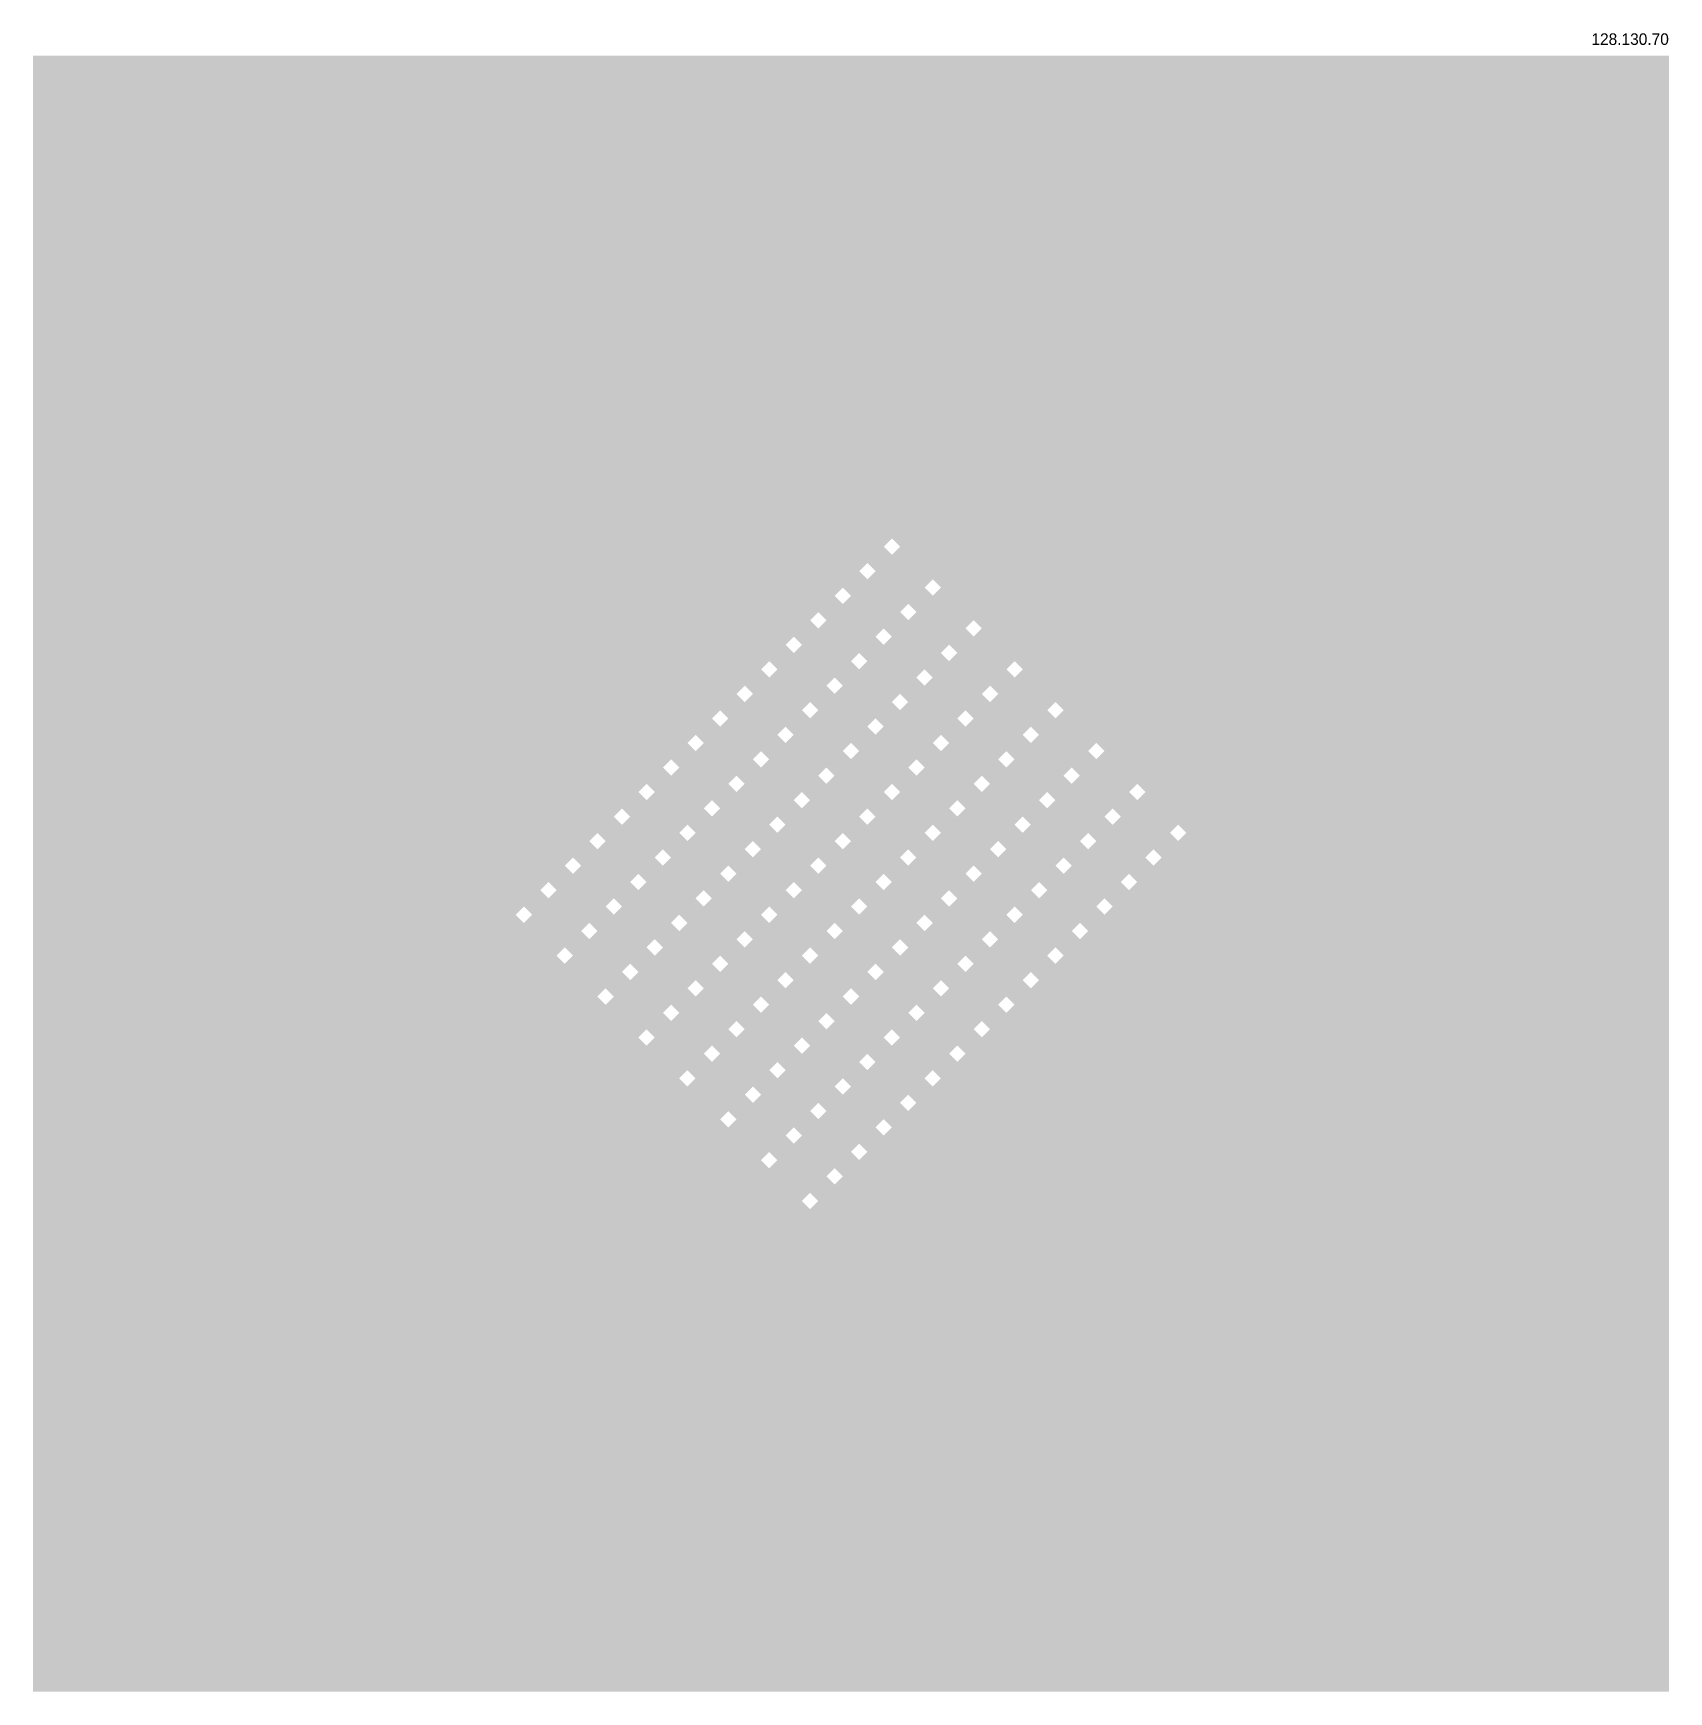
# Model space of a CAD drawing. Header units: inches. Extents: x -55000 to 163233, y -55008 to 54992.
# Drawn here: x 120304 to 130204, y -2370 to 7667 of the extents above; entities that cross this region are included whole.
import ezdxf

# ---------------------------------------------------------------- set-up
doc = ezdxf.new("R2010")
doc.units = ezdxf.units.IN
doc.header["$MEASUREMENT"] = 0
doc.linetypes.add('ACAD_ISO07W100', pattern=[3, 0, -3])
doc.layers.get('0').update_dxf_attribs({"color": 20, "linetype": 'ACAD_ISO07W100'})
doc.styles.get("Standard").update_dxf_attribs({"font": 'arial.ttf'})

msp = doc.modelspace()

# ---------------------------------------------------------------- texts
at = {"insert": (130204.28912, 7665.54515), "char_height": 70, "attachment_point": 3}
msp.add_mtext_dynamic_manual_height_columns('{\\fCastellar|b0|i0|c0|p18;128.130.70}', width=243.9962625, gutter_width=1, heights=[0], dxfattribs=at)

# ---------------------------------------------------------------- hatches: boundary and pattern name
at = {"transparency": 33554483}
h = msp.add_hatch(color=256, dxfattribs=at)
h.dxf.hatch_style = 1
h.paths.add_polyline_path([(123422.88201, 2431.14782), (123373.38454, 2480.64529), (123422.88201, 2530.14277), (123472.37949, 2480.64529)], flags=16)
h.paths.add_polyline_path([(123571.37444, 2579.64024), (123521.87696, 2629.13772), (123571.37444, 2678.63519), (123620.87191, 2629.13772)], flags=16)
h.paths.add_polyline_path([(123521.87696, 2035.16802), (123472.37949, 2084.6655), (123521.87696, 2134.16297), (123571.37444, 2084.6655)], flags=16)
h.paths.add_polyline_path([(123670.36938, 2183.66045), (123620.87191, 2233.15792), (123670.36938, 2282.6554), (123719.86686, 2233.15792)], flags=16)
h.paths.add_polyline_path([(123818.86181, 2332.15287), (123769.36433, 2381.65035), (123818.86181, 2431.14782), (123868.35928, 2381.65035)], flags=16)
h.paths.add_polyline_path([(123967.35423, 2480.64529), (123917.85676, 2530.14277), (123967.35423, 2579.64024), (124016.85171, 2530.14277)], flags=16)
h.paths.add_polyline_path([(123769.36433, 1787.68065), (123719.86686, 1837.17812), (123769.36433, 1886.6756), (123818.86181, 1837.17812)], flags=16)
h.paths.add_polyline_path([(123917.85676, 1936.17307), (123868.35928, 1985.67055), (123917.85676, 2035.16802), (123967.35423, 1985.67055)], flags=16)
h.paths.add_polyline_path([(124066.34918, 2084.6655), (124016.85171, 2134.16297), (124066.34918, 2183.66045), (124115.84666, 2134.16297)], flags=16)
h.paths.add_polyline_path([(124363.33403, 2381.65035), (124313.83656, 2431.14782), (124363.33403, 2480.64529), (124412.8315, 2431.14782)], flags=16)
h.paths.add_polyline_path([(124016.85171, 1540.19328), (123967.35423, 1589.69075), (124016.85171, 1639.18823), (124066.34918, 1589.69075)], flags=16)
h.paths.add_polyline_path([(124165.34413, 1688.6857), (124115.84666, 1738.18317), (124165.34413, 1787.68065), (124214.84161, 1738.18317)], flags=16)
h.paths.add_polyline_path([(124313.83656, 1837.17812), (124264.33908, 1886.6756), (124313.83656, 1936.17307), (124363.33403, 1886.6756)], flags=16)
h.paths.add_polyline_path([(124462.32898, 1985.67055), (124412.8315, 2035.16802), (124462.32898, 2084.6655), (124511.82645, 2035.16802)], flags=16)
h.paths.add_polyline_path([(124610.8214, 2134.16297), (124561.32393, 2183.66045), (124610.8214, 2233.15792), (124660.31888, 2183.66045)], flags=16)
h.paths.add_polyline_path([(124759.31383, 2282.6554), (124709.81635, 2332.15287), (124759.31383, 2381.65035), (124808.8113, 2332.15287)], flags=16)
h.paths.add_polyline_path([(124264.33908, 1292.7059), (124214.84161, 1342.20338), (124264.33908, 1391.70085), (124313.83656, 1342.20338)], flags=16)
h.paths.add_polyline_path([(124412.8315, 1441.19833), (124363.33403, 1490.6958), (124412.8315, 1540.19328), (124462.32898, 1490.6958)], flags=16)
h.paths.add_polyline_path([(124561.32393, 1589.69075), (124511.82645, 1639.18823), (124561.32393, 1688.6857), (124610.8214, 1639.18823)], flags=16)
h.paths.add_polyline_path([(124709.81635, 1738.18317), (124660.31888, 1787.68065), (124709.81635, 1837.17812), (124759.31383, 1787.68065)], flags=16)
h.paths.add_polyline_path([(124858.30878, 1886.6756), (124808.8113, 1936.17307), (124858.30878, 1985.67055), (124907.80625, 1936.17307)], flags=16)
h.paths.add_polyline_path([(125006.8012, 2035.16802), (124957.30373, 2084.6655), (125006.8012, 2134.16297), (125056.29868, 2084.6655)], flags=16)
h.paths.add_polyline_path([(124808.8113, 1342.20338), (124759.31383, 1391.70085), (124808.8113, 1441.19833), (124858.30878, 1391.70085)], flags=16)
h.paths.add_polyline_path([(124957.30373, 1490.6958), (124907.80625, 1540.19328), (124957.30373, 1589.69075), (125006.8012, 1540.19328)], flags=16)
h.paths.add_polyline_path([(125105.79615, 1639.18823), (125056.29868, 1688.6857), (125105.79615, 1738.18317), (125155.29362, 1688.6857)], flags=16)
h.paths.add_polyline_path([(124660.31888, 1193.71095), (124610.8214, 1243.20843), (124660.31888, 1292.7059), (124709.81635, 1243.20843)], flags=16)
h.paths.add_polyline_path([(124214.84161, 2233.15792), (124165.34413, 2282.6554), (124214.84161, 2332.15287), (124264.33908, 2282.6554)], flags=16)
h.paths.add_polyline_path([(124115.84666, 2629.13772), (124066.34918, 2678.63519), (124115.84666, 2728.13267), (124165.34413, 2678.63519)], flags=16)
h.paths.add_polyline_path([(123719.86686, 2728.13267), (123670.36938, 2777.63014), (123719.86686, 2827.12762), (123769.36433, 2777.63014)], flags=16)
h.paths.add_polyline_path([(123868.35928, 2876.62509), (123818.86181, 2926.12257), (123868.35928, 2975.62004), (123917.85676, 2926.12257)], flags=16)
h.paths.add_polyline_path([(124264.33908, 2777.63014), (124214.84161, 2827.12762), (124264.33908, 2876.62509), (124313.83656, 2827.12762)], flags=16)
h.paths.add_polyline_path([(124511.82645, 2530.14277), (124462.32898, 2579.64024), (124511.82645, 2629.13772), (124561.32393, 2579.64024)], flags=16)
h.paths.add_polyline_path([(123274.38959, 2282.6554), (123224.89211, 2332.15287), (123274.38959, 2381.65035), (123323.88706, 2332.15287)], flags=16)
h.paths.add_polyline_path([(124511.82645, 1045.21853), (124462.32898, 1094.716), (124511.82645, 1144.21348), (124561.32393, 1094.716)], flags=16)
h.paths.add_polyline_path([(125254.28857, 1787.68065), (125204.7911, 1837.17812), (125254.28857, 1886.6756), (125303.78605, 1837.17812)], flags=16)
h.paths.add_polyline_path([(124016.85171, 3025.11752), (123967.35423, 3074.61499), (124016.85171, 3124.11247), (124066.34918, 3074.61499)], flags=16)
h.paths.add_polyline_path([(124759.31383, 797.73116), (124709.81635, 847.22863), (124759.31383, 896.7261), (124808.8113, 847.22863)], flags=16)
h.paths.add_polyline_path([(124907.80625, 946.22358), (124858.30878, 995.72105), (124907.80625, 1045.21853), (124957.30373, 995.72105)], flags=16)
h.paths.add_polyline_path([(125056.29868, 1094.716), (125006.8012, 1144.21348), (125056.29868, 1193.71095), (125105.79615, 1144.21348)], flags=16)
h.paths.add_polyline_path([(125204.7911, 1243.20843), (125155.29362, 1292.7059), (125204.7911, 1342.20338), (125254.28857, 1292.7059)], flags=16)
h.paths.add_polyline_path([(125353.28352, 1391.70085), (125303.78605, 1441.19833), (125353.28352, 1490.6958), (125402.781, 1441.19833)], flags=16)
h.paths.add_polyline_path([(125501.77595, 1540.19328), (125452.27847, 1589.69075), (125501.77595, 1639.18823), (125551.27342, 1589.69075)], flags=16)
h.paths.add_polyline_path([(125006.8012, 550.24378), (124957.30373, 599.74126), (125006.8012, 649.23873), (125056.29868, 599.74126)], flags=16)
h.paths.add_polyline_path([(125155.29362, 698.73621), (125105.79615, 748.23368), (125155.29362, 797.73116), (125204.7911, 748.23368)], flags=16)
h.paths.add_polyline_path([(125303.78605, 847.22863), (125254.28857, 896.7261), (125303.78605, 946.22358), (125353.28352, 896.7261)], flags=16)
h.paths.add_polyline_path([(125452.27847, 995.72105), (125402.781, 1045.21853), (125452.27847, 1094.716), (125501.77595, 1045.21853)], flags=16)
h.paths.add_polyline_path([(125600.7709, 1144.21348), (125551.27342, 1193.71095), (125600.7709, 1243.20843), (125650.26837, 1193.71095)], flags=16)
h.paths.add_polyline_path([(125749.26332, 1292.7059), (125699.76585, 1342.20338), (125749.26332, 1391.70085), (125798.7608, 1342.20338)], flags=16)
h.paths.add_polyline_path([(124165.34413, 3173.60994), (124115.84666, 3223.10741), (124165.34413, 3272.60489), (124214.84161, 3223.10741)], flags=16)
h.paths.add_polyline_path([(124313.83656, 3322.10236), (124264.33908, 3371.59984), (124313.83656, 3421.09731), (124363.33403, 3371.59984)], flags=16)
h.paths.add_polyline_path([(124462.32898, 3470.59479), (124412.8315, 3520.09226), (124462.32898, 3569.58974), (124511.82645, 3520.09226)], flags=16)
h.paths.add_polyline_path([(124610.8214, 3619.08721), (124561.32393, 3668.58469), (124610.8214, 3718.08216), (124660.31888, 3668.58469)], flags=16)
h.paths.add_polyline_path([(124759.31383, 3767.57964), (124709.81635, 3817.07711), (124759.31383, 3866.57459), (124808.8113, 3817.07711)], flags=16)
h.paths.add_polyline_path([(124907.80625, 3916.07206), (124858.30878, 3965.56954), (124907.80625, 4015.06701), (124957.30373, 3965.56954)], flags=16)
h.paths.add_polyline_path([(125056.29868, 4064.56448), (125006.8012, 4114.06196), (125056.29868, 4163.55943), (125105.79615, 4114.06196)], flags=16)
h.paths.add_polyline_path([(125204.7911, 4213.05691), (125155.29362, 4262.55438), (125204.7911, 4312.05186), (125254.28857, 4262.55438)], flags=16)
h.paths.add_polyline_path([(125353.28352, 4361.54933), (125303.78605, 4411.04681), (125353.28352, 4460.54428), (125402.781, 4411.04681)], flags=16)
h.paths.add_polyline_path([(124412.8315, 2926.12257), (124363.33403, 2975.62004), (124412.8315, 3025.11752), (124462.32898, 2975.62004)], flags=16)
h.paths.add_polyline_path([(124561.32393, 3074.61499), (124511.82645, 3124.11247), (124561.32393, 3173.60994), (124610.8214, 3124.11247)], flags=16)
h.paths.add_polyline_path([(124709.81635, 3223.10741), (124660.31888, 3272.60489), (124709.81635, 3322.10236), (124759.31383, 3272.60489)], flags=16)
h.paths.add_polyline_path([(124858.30878, 3371.59984), (124808.8113, 3421.09731), (124858.30878, 3470.59479), (124907.80625, 3421.09731)], flags=16)
h.paths.add_polyline_path([(125006.8012, 3520.09226), (124957.30373, 3569.58974), (125006.8012, 3619.08721), (125056.29868, 3569.58974)], flags=16)
h.paths.add_polyline_path([(125155.29362, 3668.58469), (125105.79615, 3718.08216), (125155.29362, 3767.57964), (125204.7911, 3718.08216)], flags=16)
h.paths.add_polyline_path([(125303.78605, 3817.07711), (125254.28857, 3866.57459), (125303.78605, 3916.07206), (125353.28352, 3866.57459)], flags=16)
h.paths.add_polyline_path([(125452.27847, 3965.56954), (125402.781, 4015.06701), (125452.27847, 4064.56448), (125501.77595, 4015.06701)], flags=16)
h.paths.add_polyline_path([(125600.7709, 4114.06196), (125551.27342, 4163.55943), (125600.7709, 4213.05691), (125650.26837, 4163.55943)], flags=16)
h.paths.add_polyline_path([(125749.26332, 4262.55438), (125699.76585, 4312.05186), (125749.26332, 4361.54933), (125798.7608, 4312.05186)], flags=16)
h.paths.add_polyline_path([(124660.31888, 2678.63519), (124610.8214, 2728.13267), (124660.31888, 2777.63014), (124709.81635, 2728.13267)], flags=16)
h.paths.add_polyline_path([(124808.8113, 2827.12762), (124759.31383, 2876.62509), (124808.8113, 2926.12257), (124858.30878, 2876.62509)], flags=16)
h.paths.add_polyline_path([(124957.30373, 2975.62004), (124907.80625, 3025.11752), (124957.30373, 3074.61499), (125006.8012, 3025.11752)], flags=16)
h.paths.add_polyline_path([(125105.79615, 3124.11247), (125056.29868, 3173.60994), (125105.79615, 3223.10741), (125155.29362, 3173.60994)], flags=16)
h.paths.add_polyline_path([(125254.28857, 3272.60489), (125204.7911, 3322.10236), (125254.28857, 3371.59984), (125303.78605, 3322.10236)], flags=16)
h.paths.add_polyline_path([(125402.781, 3421.09731), (125353.28352, 3470.59479), (125402.781, 3520.09226), (125452.27847, 3470.59479)], flags=16)
h.paths.add_polyline_path([(125551.27342, 3569.58974), (125501.77595, 3619.08721), (125551.27342, 3668.58469), (125600.7709, 3619.08721)], flags=16)
h.paths.add_polyline_path([(125699.76585, 3718.08216), (125650.26837, 3767.57964), (125699.76585, 3817.07711), (125749.26332, 3767.57964)], flags=16)
h.paths.add_polyline_path([(125848.25827, 3866.57459), (125798.7608, 3916.07206), (125848.25827, 3965.56954), (125897.75575, 3916.07206)], flags=16)
h.paths.add_polyline_path([(125996.75069, 4015.06701), (125947.25322, 4064.56448), (125996.75069, 4114.06196), (126046.24817, 4064.56448)], flags=16)
h.paths.add_polyline_path([(124907.80625, 2431.14782), (124858.30878, 2480.64529), (124907.80625, 2530.14277), (124957.30373, 2480.64529)], flags=16)
h.paths.add_polyline_path([(125056.29868, 2579.64024), (125006.8012, 2629.13772), (125056.29868, 2678.63519), (125105.79615, 2629.13772)], flags=16)
h.paths.add_polyline_path([(125204.7911, 2728.13267), (125155.29362, 2777.63014), (125204.7911, 2827.12762), (125254.28857, 2777.63014)], flags=16)
h.paths.add_polyline_path([(125353.28352, 2876.62509), (125303.78605, 2926.12257), (125353.28352, 2975.62004), (125402.781, 2926.12257)], flags=16)
h.paths.add_polyline_path([(125501.77595, 3025.11752), (125452.27847, 3074.61499), (125501.77595, 3124.11247), (125551.27342, 3074.61499)], flags=16)
h.paths.add_polyline_path([(125650.26837, 3173.60994), (125600.7709, 3223.10741), (125650.26837, 3272.60489), (125699.76585, 3223.10741)], flags=16)
h.paths.add_polyline_path([(125798.7608, 3322.10236), (125749.26332, 3371.59984), (125798.7608, 3421.09731), (125848.25827, 3371.59984)], flags=16)
h.paths.add_polyline_path([(125947.25322, 3470.59479), (125897.75575, 3520.09226), (125947.25322, 3569.58974), (125996.75069, 3520.09226)], flags=16)
h.paths.add_polyline_path([(126095.74564, 3619.08721), (126046.24817, 3668.58469), (126095.74564, 3718.08216), (126145.24312, 3668.58469)], flags=16)
h.paths.add_polyline_path([(126244.23807, 3767.57964), (126194.74059, 3817.07711), (126244.23807, 3866.57459), (126293.73554, 3817.07711)], flags=16)
h.paths.add_polyline_path([(125155.29362, 2183.66045), (125105.79615, 2233.15792), (125155.29362, 2282.6554), (125204.7911, 2233.15792)], flags=16)
h.paths.add_polyline_path([(125303.78605, 2332.15287), (125254.28857, 2381.65035), (125303.78605, 2431.14782), (125353.28352, 2381.65035)], flags=16)
h.paths.add_polyline_path([(125452.27847, 2480.64529), (125402.781, 2530.14277), (125452.27847, 2579.64024), (125501.77595, 2530.14277)], flags=16)
h.paths.add_polyline_path([(125600.7709, 2629.13772), (125551.27342, 2678.63519), (125600.7709, 2728.13267), (125650.26837, 2678.63519)], flags=16)
h.paths.add_polyline_path([(125749.26332, 2777.63014), (125699.76585, 2827.12762), (125749.26332, 2876.62509), (125798.7608, 2827.12762)], flags=16)
h.paths.add_polyline_path([(125897.75575, 2926.12257), (125848.25827, 2975.62004), (125897.75575, 3025.11752), (125947.25322, 2975.62004)], flags=16)
h.paths.add_polyline_path([(126046.24817, 3074.61499), (125996.75069, 3124.11247), (126046.24817, 3173.60994), (126095.74564, 3124.11247)], flags=16)
h.paths.add_polyline_path([(126194.74059, 3223.10741), (126145.24312, 3272.60489), (126194.74059, 3322.10236), (126244.23807, 3272.60489)], flags=16)
h.paths.add_polyline_path([(126343.23302, 3371.59984), (126293.73554, 3421.09731), (126343.23302, 3470.59479), (126392.73049, 3421.09731)], flags=16)
h.paths.add_polyline_path([(126491.72544, 3520.09226), (126442.22797, 3569.58974), (126491.72544, 3619.08721), (126541.22292, 3569.58974)], flags=16)
h.paths.add_polyline_path([(125402.781, 1936.17307), (125353.28352, 1985.67055), (125402.781, 2035.16802), (125452.27847, 1985.67055)], flags=16)
h.paths.add_polyline_path([(125551.27342, 2084.6655), (125501.77595, 2134.16297), (125551.27342, 2183.66045), (125600.7709, 2134.16297)], flags=16)
h.paths.add_polyline_path([(125699.76585, 2233.15792), (125650.26837, 2282.6554), (125699.76585, 2332.15287), (125749.26332, 2282.6554)], flags=16)
h.paths.add_polyline_path([(125848.25827, 2381.65035), (125798.7608, 2431.14782), (125848.25827, 2480.64529), (125897.75575, 2431.14782)], flags=16)
h.paths.add_polyline_path([(125996.75069, 2530.14277), (125947.25322, 2579.64024), (125996.75069, 2629.13772), (126046.24817, 2579.64024)], flags=16)
h.paths.add_polyline_path([(126145.24312, 2678.63519), (126095.74564, 2728.13267), (126145.24312, 2777.63014), (126194.74059, 2728.13267)], flags=16)
h.paths.add_polyline_path([(126293.73554, 2827.12762), (126244.23807, 2876.62509), (126293.73554, 2926.12257), (126343.23302, 2876.62509)], flags=16)
h.paths.add_polyline_path([(126442.22797, 2975.62004), (126392.73049, 3025.11752), (126442.22797, 3074.61499), (126491.72544, 3025.11752)], flags=16)
h.paths.add_polyline_path([(126590.72039, 3124.11247), (126541.22292, 3173.60994), (126590.72039, 3223.10741), (126640.21787, 3173.60994)], flags=16)
h.paths.add_polyline_path([(126739.21281, 3272.60489), (126689.71534, 3322.10236), (126739.21281, 3371.59984), (126788.71029, 3322.10236)], flags=16)
h.paths.add_polyline_path([(125650.26837, 1688.6857), (125600.7709, 1738.18317), (125650.26837, 1787.68065), (125699.76585, 1738.18317)], flags=16)
h.paths.add_polyline_path([(125798.7608, 1837.17812), (125749.26332, 1886.6756), (125798.7608, 1936.17307), (125848.25827, 1886.6756)], flags=16)
h.paths.add_polyline_path([(125947.25322, 1985.67055), (125897.75575, 2035.16802), (125947.25322, 2084.6655), (125996.75069, 2035.16802)], flags=16)
h.paths.add_polyline_path([(126095.74564, 2134.16297), (126046.24817, 2183.66045), (126095.74564, 2233.15792), (126145.24312, 2183.66045)], flags=16)
h.paths.add_polyline_path([(126244.23807, 2282.6554), (126194.74059, 2332.15287), (126244.23807, 2381.65035), (126293.73554, 2332.15287)], flags=16)
h.paths.add_polyline_path([(126392.73049, 2431.14782), (126343.23302, 2480.64529), (126392.73049, 2530.14277), (126442.22797, 2480.64529)], flags=16)
h.paths.add_polyline_path([(126541.22292, 2579.64024), (126491.72544, 2629.13772), (126541.22292, 2678.63519), (126590.72039, 2629.13772)], flags=16)
h.paths.add_polyline_path([(126689.71534, 2728.13267), (126640.21787, 2777.63014), (126689.71534, 2827.12762), (126739.21281, 2777.63014)], flags=16)
h.paths.add_polyline_path([(126838.20776, 2876.62509), (126788.71029, 2926.12257), (126838.20776, 2975.62004), (126887.70524, 2926.12257)], flags=16)
h.paths.add_polyline_path([(126986.70019, 3025.11752), (126937.20271, 3074.61499), (126986.70019, 3124.11247), (127036.19766, 3074.61499)], flags=16)
h.paths.add_polyline_path([(125897.75575, 1441.19833), (125848.25827, 1490.6958), (125897.75575, 1540.19328), (125947.25322, 1490.6958)], flags=16)
h.paths.add_polyline_path([(126046.24817, 1589.69075), (125996.75069, 1639.18823), (126046.24817, 1688.6857), (126095.74564, 1639.18823)], flags=16)
h.paths.add_polyline_path([(126194.74059, 1738.18317), (126145.24312, 1787.68065), (126194.74059, 1837.17812), (126244.23807, 1787.68065)], flags=16)
h.paths.add_polyline_path([(126343.23302, 1886.6756), (126293.73554, 1936.17307), (126343.23302, 1985.67055), (126392.73049, 1936.17307)], flags=16)
h.paths.add_polyline_path([(126491.72544, 2035.16802), (126442.22797, 2084.6655), (126491.72544, 2134.16297), (126541.22292, 2084.6655)], flags=16)
h.paths.add_polyline_path([(126640.21787, 2183.66045), (126590.72039, 2233.15792), (126640.21787, 2282.6554), (126689.71534, 2233.15792)], flags=16)
h.paths.add_polyline_path([(126788.71029, 2332.15287), (126739.21281, 2381.65035), (126788.71029, 2431.14782), (126838.20776, 2381.65035)], flags=16)
h.paths.add_polyline_path([(126937.20271, 2480.64529), (126887.70524, 2530.14277), (126937.20271, 2579.64024), (126986.70019, 2530.14277)], flags=16)
h.paths.add_polyline_path([(127085.69514, 2629.13772), (127036.19766, 2678.63519), (127085.69514, 2728.13267), (127135.19261, 2678.63519)], flags=16)
h.paths.add_polyline_path([(127234.18756, 2777.63014), (127184.69009, 2827.12762), (127234.18756, 2876.62509), (127283.68504, 2827.12762)], flags=16)
h.paths.add_polyline_path([(125501.77595, 4510.04176), (125452.27847, 4559.53923), (125501.77595, 4609.03671), (125551.27342, 4559.53923)], flags=16)
h.paths.add_polyline_path([(120304.28912, -2370.35982), (120304.28912, 7529.64018), (130204.28912, 7529.64018), (130204.28912, -2370.35982)])

msp.set_redraw_order([(e.dxf.handle, doc.entitydb.next_handle()) for e in msp.query("TEXT MTEXT ATTDEF DIMENSION ARC_DIMENSION")])  # texts and dimensions are drawn at this point

doc.saveas('drawing.dxf')
